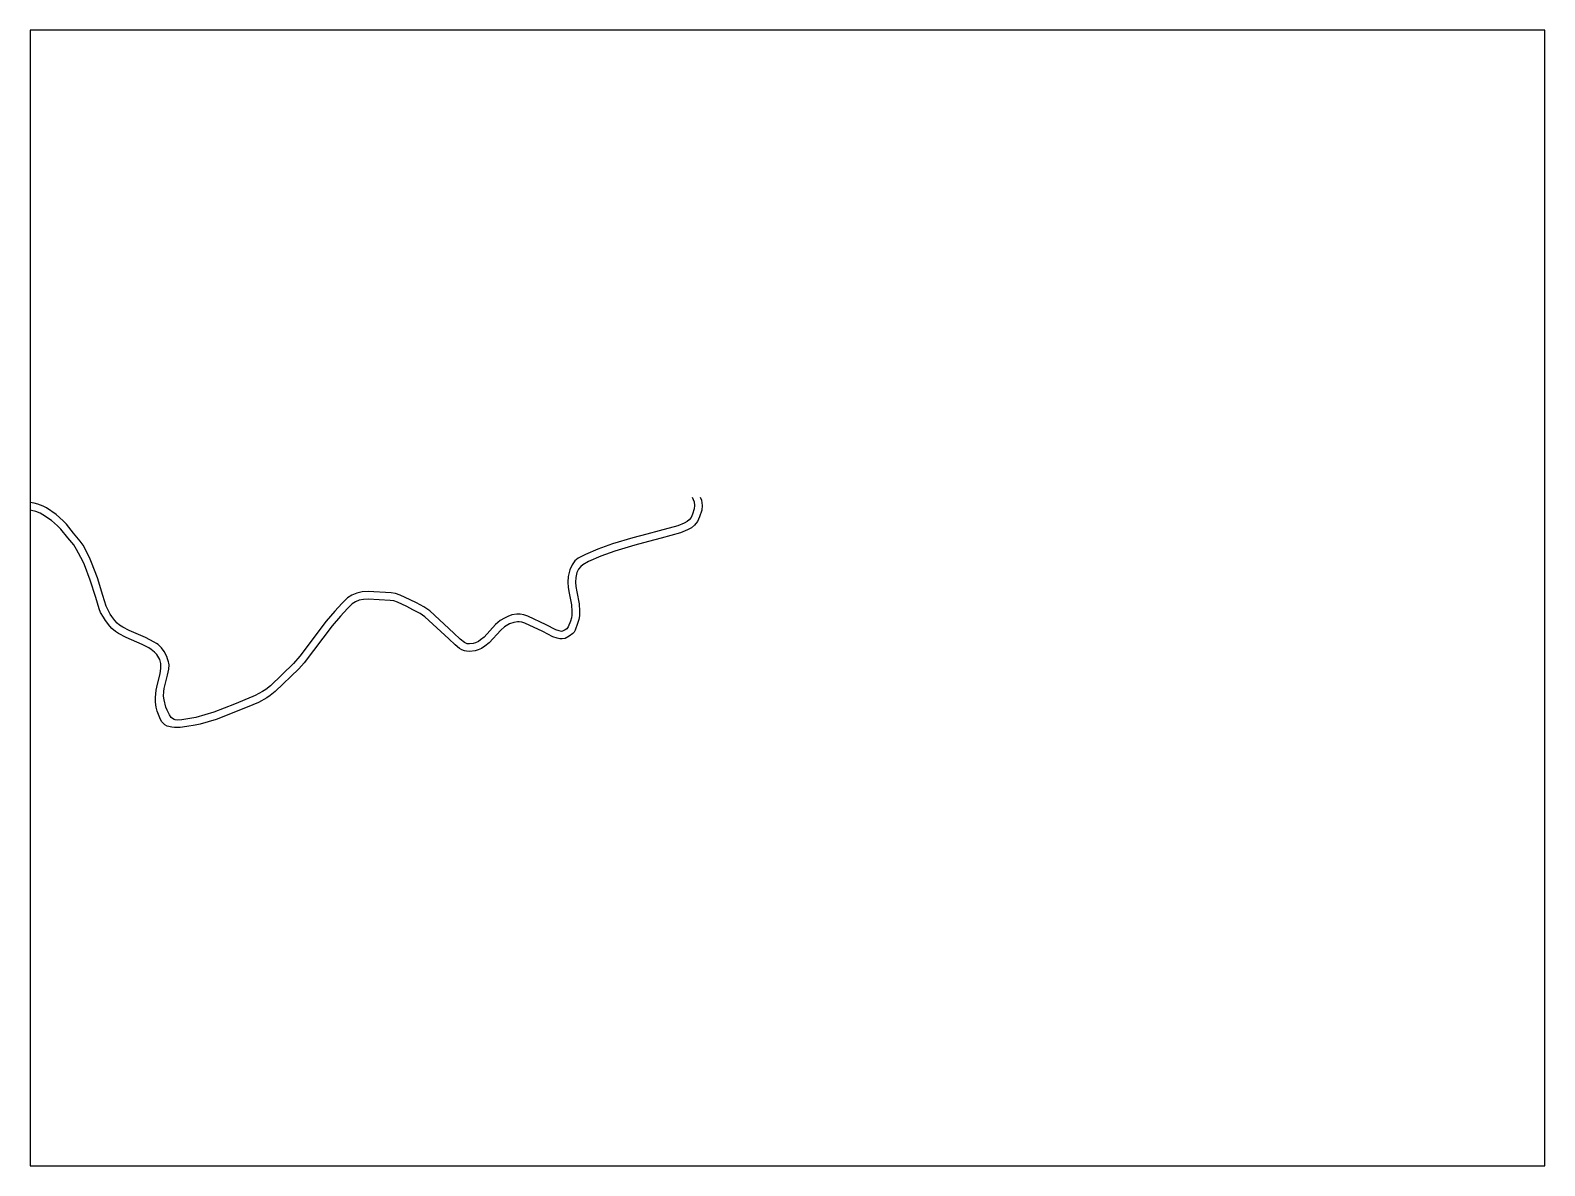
# Model space of a CAD drawing. Header units: metres. Extents: x -24000 to -21600, y -102000 to -99000.
# Drawn here: x -22400 to -21600, y -101400 to -100800 of the extents above; entities that cross this region are included whole.
import ezdxf

# ---------------------------------------------------------------- set-up
doc = ezdxf.new("R2010")
doc.units = ezdxf.units.M
doc.header["$LTSCALE"] = 2.5
doc.layers.add('図郭', color=7, linetype='Continuous')
doc.layers.add('道路', color=7, linetype='Continuous')

msp = doc.modelspace()

# ---------------------------------------------------------------- linework, layer by layer
at = {"layer": '図郭'}
msp.add_lwpolyline([(-22400, -101400), (-21600, -101400), (-21600, -100800), (-22400, -100800)], close=True, dxfattribs=at)
at = {"layer": '道路'}
for points in [[(-22050.41, -101046.64), (-22049.27, -101049.26), (-22049.07, -101051.14), (-22049.22, -101052.82), (-22050.14, -101055.74), (-22050.92, -101057.49), (-22051.97, -101058.74), (-22052.96, -101059.57), (-22054.57, -101060.4), (-22057.93, -101061.85), (-22067.72, -101064.59), (-22074.36, -101066.3), (-22081.78, -101068.29), (-22092.48, -101071.38), (-22100.18, -101074.13), (-22106.76, -101077.1), (-22110.61, -101078.9), (-22112.31, -101080.29)], [(-22046.05, -101046.64), (-22045.36, -101048.22), (-22045.05, -101051.11), (-22045.27, -101053.6), (-22046.4, -101057.17), (-22047.5, -101059.63), (-22049.13, -101061.57), (-22050.72, -101062.92), (-22052.86, -101064.02), (-22056.59, -101065.63), (-22066.68, -101068.46), (-22073.35, -101070.17), (-22080.7, -101072.15), (-22091.25, -101075.19), (-22098.68, -101077.85), (-22105.09, -101080.74), (-22108.08, -101082.44), (-22109.22, -101083.42)], [(-22282.47, -101152.09), (-22292.17, -101156.11), (-22303.04, -101160.41), (-22312.63, -101163.11), (-22320.02, -101164.37), (-22322.14, -101164.57), (-22323.4, -101164.42), (-22324.02, -101164.19), (-22324.94, -101163.63), (-22325.53, -101163.07), (-22326.47, -101161.74), (-22327.7, -101159.27), (-22328.31, -101157.69), (-22329.35, -101153.74), (-22329.59, -101151.96), (-22329.48, -101149.44), (-22329.23, -101147.78), (-22327.44, -101140.74), (-22326.81, -101137.65), (-22326.67, -101135.34), (-22326.86, -101134.42), (-22326.99, -101133.79), (-22327.47, -101132.18), (-22327.92, -101130.96), (-22329.28, -101128.31), (-22330.62, -101126.4), (-22332.49, -101124.61), (-22333.25, -101124.09), (-22334.54, -101123.34), (-22339.14, -101120.9), (-22347.75, -101117.19), (-22351.18, -101115.45), (-22352.82, -101114.38), (-22354.1, -101113.28), (-22355.33, -101111.93), (-22356.95, -101109.78), (-22357.74, -101108.56), (-22359.25, -101105.79), (-22359.85, -101104.34), (-22361.62, -101098.61), (-22364.57, -101089.29), (-22367.59, -101081.31), (-22368.73, -101078.66), (-22372.15, -101072.13), (-22373.58, -101069.94), (-22377.1, -101065.69), (-22380.91, -101061.02), (-22382.61, -101059.18), (-22386.28, -101055.93), (-22391.48, -101052.4), (-22393.27, -101051.48), (-22396.03, -101050.43), (-22398.02, -101049.87), (-22400, -101049.54)], [(-22282.47, -101156.42), (-22290.67, -101159.82), (-22301.76, -101164.21), (-22310.34, -101166.62), (-22312.89, -101167.21), (-22317.37, -101167.97), (-22320.84, -101168.38), (-22323.86, -101168.42), (-22325.26, -101168.29), (-22327.69, -101167.77), (-22328.93, -101167.02), (-22330.5, -101165.37), (-22331.29, -101164.14), (-22333.06, -101159.83), (-22333.57, -101157.74), (-22333.86, -101155.07), (-22333.88, -101152.58), (-22333.47, -101148.73), (-22333.18, -101147.07), (-22331.37, -101139.96), (-22330.99, -101137.28), (-22330.97, -101135.78), (-22331.06, -101134.53), (-22331.62, -101132.56), (-22333.23, -101129.86), (-22334.3, -101128.61), (-22336.18, -101127.13), (-22337.36, -101126.37), (-22340.87, -101124.51), (-22349.44, -101120.82), (-22353.44, -101118.79), (-22354.99, -101117.79), (-22356.96, -101116.1), (-22358.06, -101114.95), (-22360.35, -101111.92), (-22361.39, -101110.21), (-22362.83, -101107.59), (-22363.6, -101105.74), (-22365.44, -101099.8), (-22368.35, -101090.6), (-22371.42, -101082.49), (-22372.29, -101080.49), (-22375.52, -101074.32), (-22377.08, -101071.98), (-22380.19, -101068.23), (-22383.94, -101063.63), (-22385.64, -101061.84), (-22388.74, -101059.1), (-22393.34, -101055.97), (-22394.71, -101055.21), (-22397.12, -101054.29), (-22399.44, -101053.69), (-22400, -101053.6)], [(-22112.31, -101080.29), (-22113.73, -101082.47), (-22115, -101085.18), (-22115.82, -101088.64), (-22116.01, -101091.66), (-22115.85, -101094.39), (-22115.26, -101097.52), (-22114.08, -101103.64), (-22113.85, -101107.08), (-22113.94, -101109.06), (-22114.16, -101110.5), (-22114.65, -101112.26), (-22115.78, -101115.16), (-22116.61, -101116.22), (-22117.47, -101116.85), (-22118.77, -101117.59), (-22119.35, -101117.67), (-22120.58, -101117.43), (-22122.42, -101116.77), (-22127.41, -101114.17), (-22137.23, -101109.6), (-22139.34, -101108.88), (-22141.27, -101108.53), (-22142.96, -101108.52), (-22145.55, -101108.98), (-22147.73, -101109.69), (-22149.57, -101110.57), (-22151.85, -101111.97), (-22154.32, -101114.08), (-22160.31, -101120.77), (-22162.09, -101122.18), (-22163.28, -101122.96), (-22164.82, -101123.66), (-22166.03, -101123.98), (-22168.04, -101124.23), (-22169.27, -101124.15), (-22170.57, -101123.59), (-22172.88, -101121.71), (-22176.2, -101118.56), (-22189, -101106.85), (-22192.03, -101104.73), (-22195.99, -101102.63), (-22199.36, -101100.89), (-22204.55, -101098.48), (-22207.12, -101097.67), (-22209.42, -101097.3), (-22221.53, -101096.52), (-22224.61, -101096.74), (-22227.49, -101097.37), (-22230.07, -101098.47), (-22232.36, -101099.93), (-22235.38, -101102.82), (-22239.09, -101106.89), (-22243.68, -101112.25), (-22257.57, -101130.73), (-22260.91, -101134.62), (-22273.19, -101146.43), (-22275.64, -101148.35), (-22277.25, -101149.37), (-22281.13, -101151.53), (-22282.47, -101152.09)], [(-22109.22, -101083.42), (-22110.36, -101084.69), (-22111.21, -101086.51), (-22111.85, -101089.23), (-22112, -101091.67), (-22111.87, -101093.9), (-22111.33, -101096.77), (-22110.1, -101103.13), (-22109.84, -101107.04), (-22109.95, -101109.49), (-22110.26, -101111.39), (-22110.85, -101113.53), (-22112.22, -101117.04), (-22112.74, -101118.03), (-22113.39, -101118.82), (-22115.29, -101120.21), (-22117.46, -101121.45), (-22118.96, -101121.65)], [(-22118.96, -101121.65), (-22120.31, -101121.56), (-22121.65, -101121.29), (-22124.02, -101120.44), (-22129.17, -101117.76), (-22138.72, -101113.32), (-22140.3, -101112.78), (-22141.76, -101112.53), (-22142.63, -101112.53), (-22144.58, -101112.87), (-22146.89, -101113.62), (-22149.49, -101115.22), (-22151.52, -101116.95), (-22157.56, -101123.69), (-22159.8, -101125.46), (-22161.62, -101126.6), (-22163.35, -101127.39), (-22165.03, -101127.88), (-22167.92, -101128.25), (-22169.6, -101128.14), (-22170.67, -101127.91), (-22171.97, -101127.34), (-22173.21, -101126.6), (-22175.52, -101124.72), (-22178.92, -101121.49), (-22191.51, -101109.98), (-22194.12, -101108.15), (-22197.84, -101106.17), (-22201.12, -101104.48), (-22206, -101102.22), (-22208.04, -101101.58), (-22209.87, -101101.28), (-22221.52, -101100.53), (-22224.04, -101100.71), (-22226.27, -101101.2), (-22228.19, -101102.02), (-22229.88, -101103.1), (-22232.51, -101105.61), (-22236.09, -101109.54), (-22240.56, -101114.75), (-22255.27, -101134.34), (-22258.11, -101137.48), (-22270.57, -101149.46), (-22273.2, -101151.52), (-22275.03, -101152.71), (-22279.39, -101155.14), (-22282.47, -101156.42)]]:
    msp.add_lwpolyline(points, dxfattribs=at)

doc.saveas('drawing.dxf')
